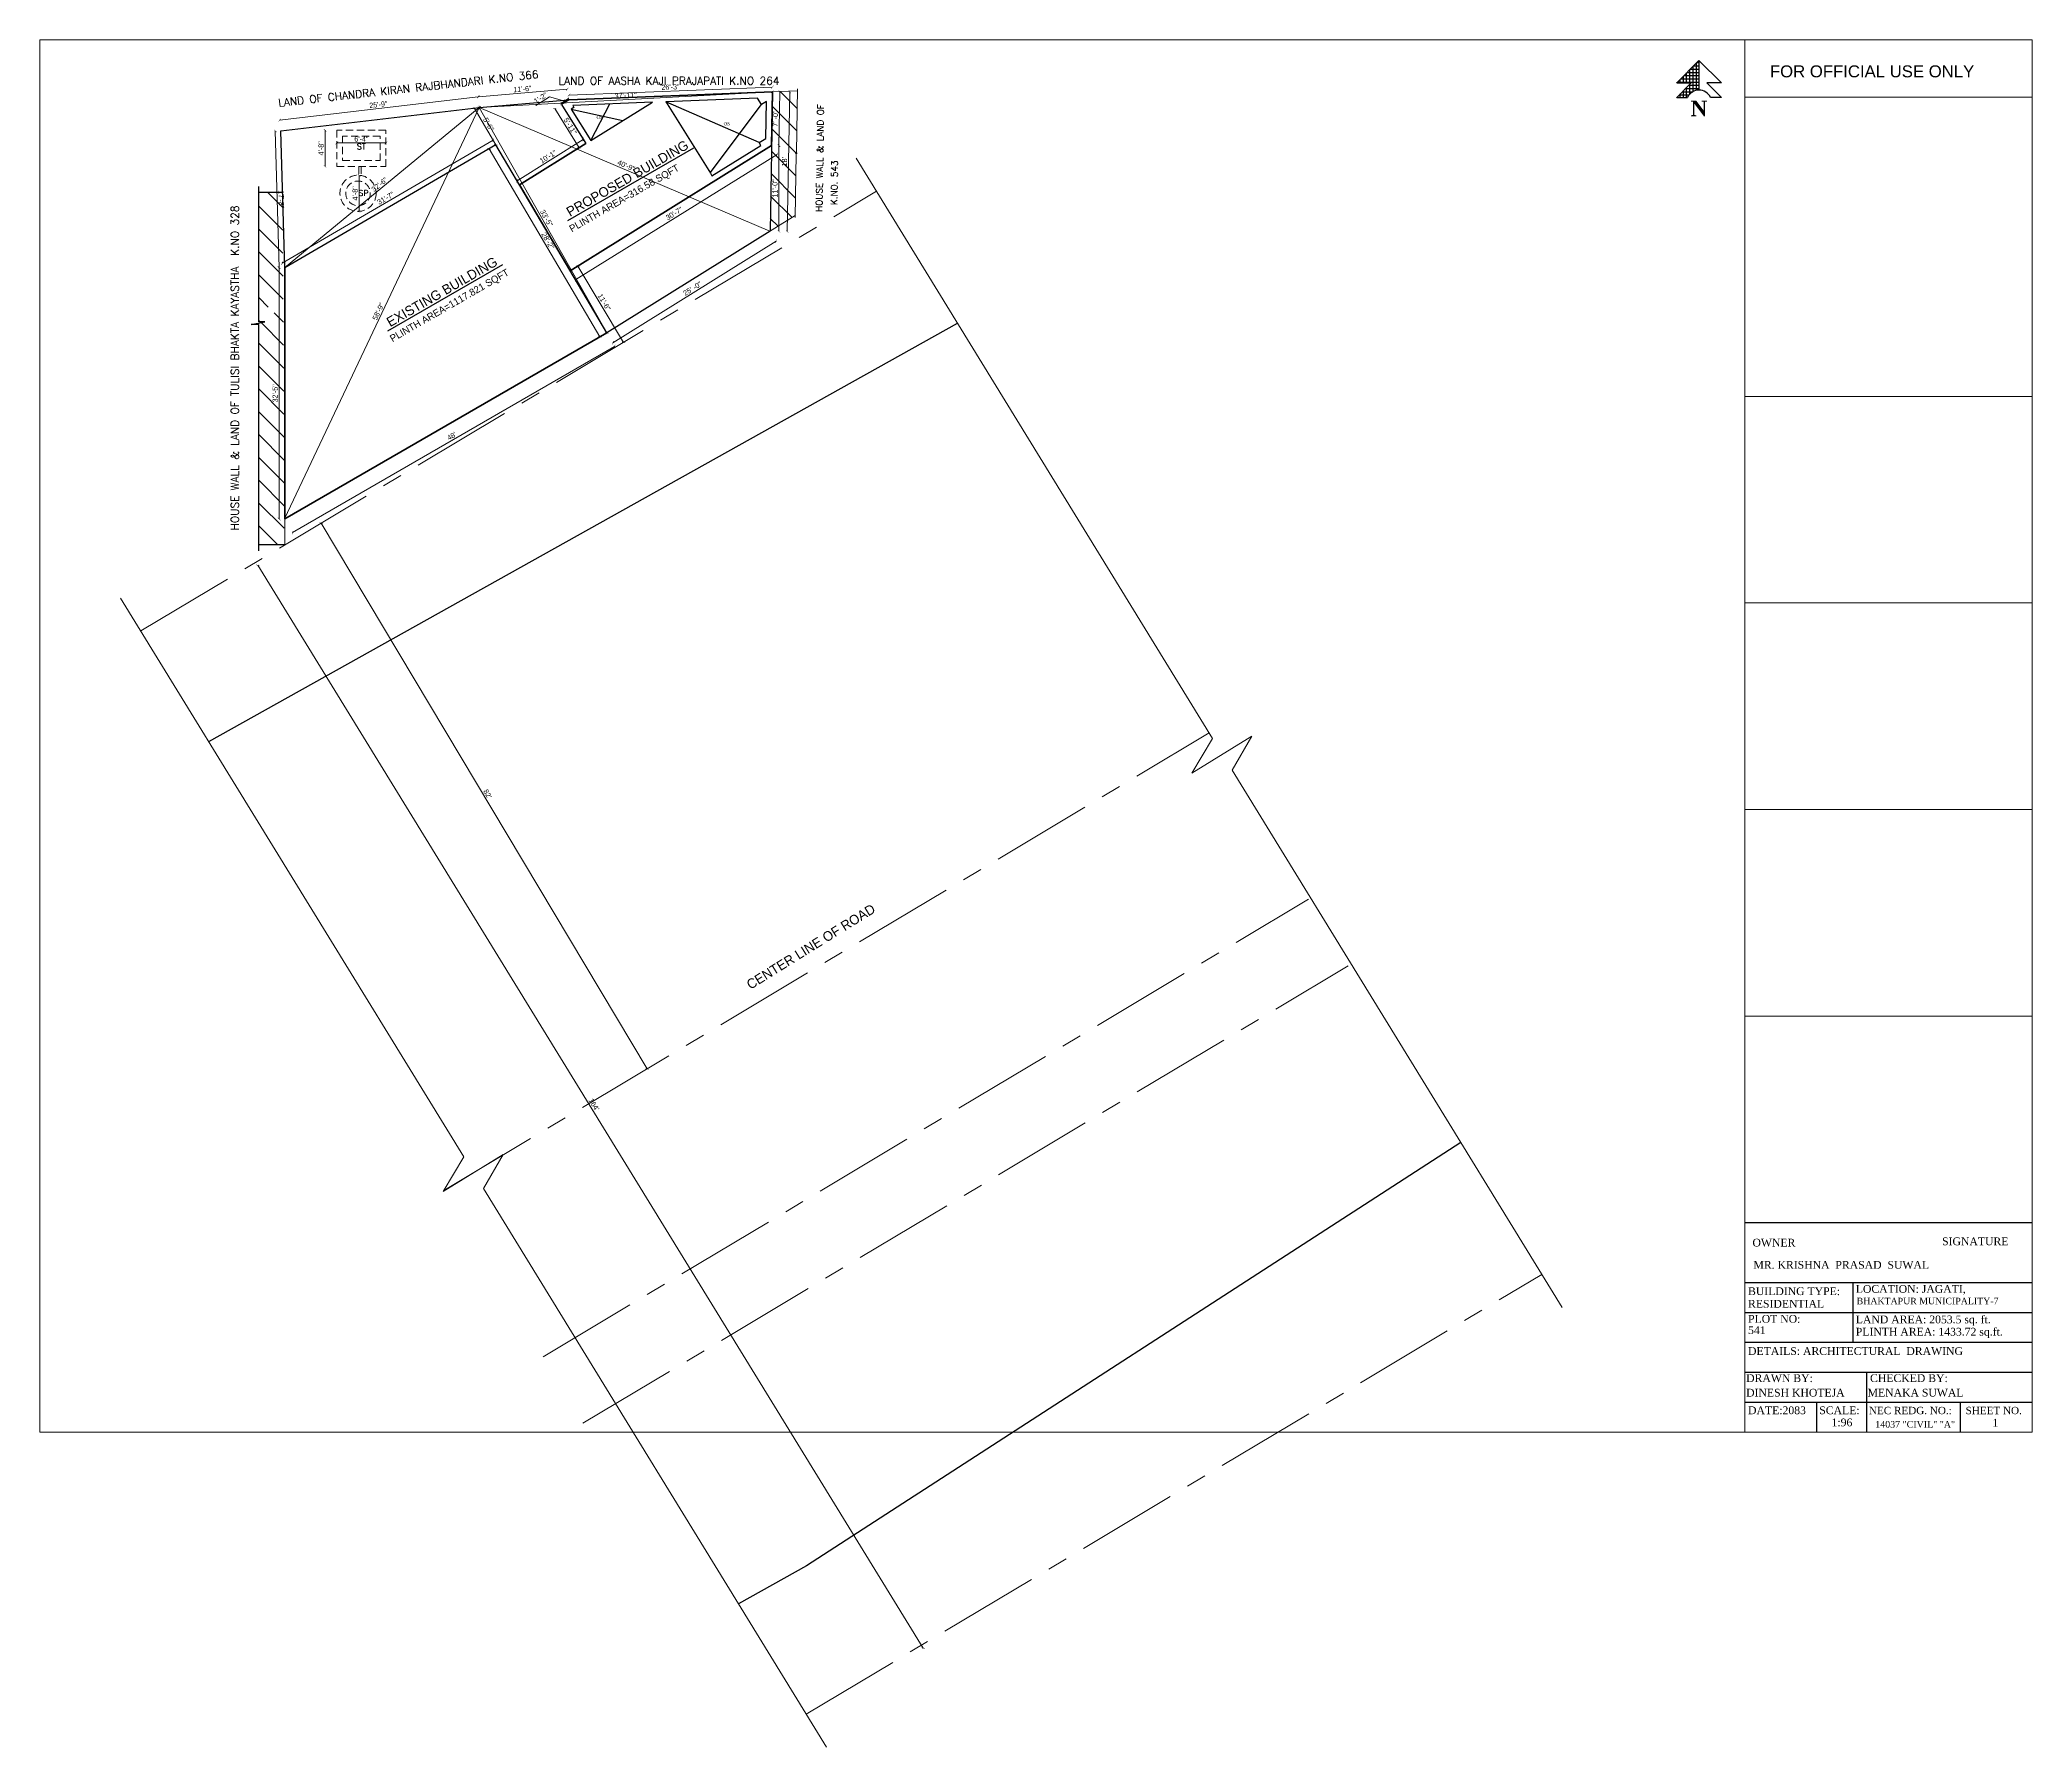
# Model space of a CAD drawing. Header units: inches. Extents: x 4069 to 291496, y -47643 to 12535.
# Drawn here: x 125642 to 128727, y -29544 to -26901 of the extents above; entities that cross this region are included whole.
import ezdxf

# ---------------------------------------------------------------- set-up
doc = ezdxf.new("R2010")
doc.units = ezdxf.units.IN
doc.header["$LTSCALE"] = 5
doc.header["$MEASUREMENT"] = 0
doc.linetypes.add('CENTER', pattern=[2, 1.25, -0.25, 0.25, -0.25])
doc.linetypes.add('HIDDEN', pattern=[0.375, 0.25, -0.125])
for name, color, linetype, lineweight in [('1', 7, 'Continuous', 25), ('A-WALL', 7, 'Continuous', 9), ('ele1', 21, 'Continuous', 20), ('HATCH', 253, 'Continuous', 0)]:
    doc.layers.add(name, color=color, linetype=linetype, lineweight=lineweight)
for name, color, linetype in [('DIM', 5, 'Continuous'), ('TEXT', 6, 'Continuous'), ('WALL', 7, 'Continuous')]:
    doc.layers.add(name, color=color, linetype=linetype)
doc.styles.add('ordinary', font='times.ttf')
doc.styles.add('ROMANS', font='romans.shx', dxfattribs={"width": 0.8})
doc.styles.get("Standard").update_dxf_attribs({"font": 'arial.ttf'})
doc.styles.add('tt', font='stylu.ttf', dxfattribs={"height": 8})
doc.dimstyles.new('Copy(2) of STANDARD', dxfattribs={"dimtxt": 2, "dimasz": 4, "dimexe": 0, "dimexo": 0, "dimgap": 2, "dimtad": 1, "dimdec": 0, "dimzin": 0, "dimdsep": 46, "dimlunit": 3, "dimtxsty": 'tt', "dimblk": 'ARCHTICK', "dimcen": 0.0505, "dimse1": 1, "dimse2": 1, "dimclrd": 5, "dimclre": 5, "dimclrt": 7, "dimadec": 1, "dimazin": 0, "dimtm": 1e-09, "dimtfac": 1, "dimtdec": 0, "dimtofl": 0, "dimtmove": 1, "dimatfit": 3, "dimfxl": 1, "dimtolj": 2, "dimtzin": 0, "dimlwd": 13, "dimarcsym": 0})

msp = doc.modelspace()

# ---------------------------------------------------------------- texts
at = {"layer": '1', "style": 'ordinary'}
for s, height, p in [('OWNER', 12, (128294.28347, -28768.81332)), ('SIGNATURE', 12, (128587.9246, -28766.81332)), ('MR. KRISHNA  PRASAD  SUWAL', 12, (128295.81621, -28803.21952)), ('BUILDING TYPE:  ', 12, (128287.45292, -28843.99553)), ('LOCATION: JAGATI,', 12, (128454.27823, -28840.50954)), ('RESIDENTIAL', 12, (128287.45292, -28863.49553)), ('PLOT NO: ', 12, (128287.45292, -28886.82731)), ('LAND AREA: 2053.5 sq. ft. ', 12, (128454.27823, -28887.69878)), ('BHAKTAPUR MUNICIPALITY-7', 10.08, (128455.70042, -28858.22865)), ('541', 12, (128287.45292, -28904.32731)), ('PLINTH AREA: 1433.72 sq.ft.', 12, (128454.27823, -28906.69878)), ('DETAILS: ARCHITECTURAL  DRAWING ', 12, (128287.45292, -28936.63107)), ('DRAWN BY:', 12, (128284.50445, -28978.59138)), ('CHECKED BY: ', 12, (128476.35111, -28978.59138)), ('DINESH KHOTEJA', 12, (128284.50445, -29001.09138)), ('MENAKA SUWAL', 12, (128472.59793, -29001.09138)), ('DATE:2083', 12, (128287.45292, -29028.39515)), ('SCALE:', 12, (128397.75744, -29028.39515)), ('NEC REDG. NO.:', 11.4, (128474.68826, -29028.39515)), ('SHEET NO.', 11.4, (128624.37898, -29028.39515)), ('14037 "CIVIL" "A"', 10.2, (128484.42096, -29049.16136)), ('1', 12, (128665.91406, -29047.66682))]:
    msp.add_text(s, height=height, dxfattribs=at).set_placement(p)
msp.add_attdef('1:96', (128416.74365, -29047.10112), 'SCALE', height=12, dxfattribs=at)
at = {"layer": 'Defpoints'}
msp.add_text('FOR OFFICIAL USE ONLY', height=18.5271092, dxfattribs=at).set_placement((128321.30274, -26958.8066))
at = {"layer": 'TEXT', "lineweight": 9, "style": 'ROMANS'}
for s, height, rotation, p in [('LAND OF CHANDRA KIRAN RAJBHANDARI K.NO 366', 12, 6.31430569, (126012.25109, -27004.27996)), ('HOUSE WALL & LAND OF          ', 10, 89.13055643, (126853.91854, -27167.16467)), ('          K.NO. 543', 10, 89.13055643, (126875.96963, -27231.13681)), ('HOUSE WALL & LAND OF TULISI BHAKTA KAYASTHA  K.NO 328', 12, 90, (125950.3619, -27660.42093))]:
    msp.add_text(s, height=height, rotation=rotation, dxfattribs=at).set_placement(p)
for s, height, p in [('LAND OF AASHA KAJI PRAJAPATI K.NO 264', 12, (126445.63213, -26970.17563)), ('ST', 9, (126133.3529, -27070.26531)), ('SP', 9, (126135.70595, -27142.32059))]:
    msp.add_text(s, height=height, dxfattribs=at).set_placement(p)
at = {"layer": 'TEXT', "style": 'ordinary'}
for p in [(126504.29382, -27023.08148), (126701.16422, -27033.08417)]:
    msp.add_text('OS', height=5, dxfattribs=at).set_placement(p)
at = {"layer": 'TEXT', "linetype": 'ByBlock', "style": 'tt'}
for s, p in [('%%U PROPOSED BUILDING ', (126458.45266, -27177.8152)), ('%%U EXISTING BUILDING ', (126180.00403, -27348.50761))]:
    msp.add_text(s, height=15, rotation=30, dxfattribs=at).set_placement(p)
at = {"layer": 'TEXT', "lineweight": 70, "style": 'tt'}
for s, height, rotation, p in [('PLINTH AREA=316.58 SQFT', 11, 30, (126466.18161, -27198.9838)), ('PLINTH AREA=1117.821 SQFT', 11, 30, (126188.43373, -27368.99591)), ('CENTER LINE OF ROAD ', 15, 31.8662084, (126742.77522, -28371.52039))]:
    msp.add_text(s, height=height, rotation=rotation, dxfattribs=at).set_placement(p)

# ---------------------------------------------------------------- blocks, each defined once
blk = doc.blocks.new('SDEGH')
at = {"layer": 'TEXT'}
h = blk.add_hatch(dxfattribs=at)
h.set_pattern_fill('NET', color=256, scale=40, style=0)
h.set_pattern_definition([(0, (43922.391, -13181.093), (0, 5), []), (90, (43922.391, -13181.093), (-5, 3e-16), [])])
h.paths.add_polyline_path([(52300.8, -9226.1), (52266.3, -9260.6), (52288.8, -9260.6), (52266.3, -9283.1), (52282.8, -9283.1, -0.284572), (52300.8, -9272)])
blk.add_line((52300.8, -9226.1), (52300.8, -9272), dxfattribs=at)
at = {"layer": 'WALL'}
for p, q in [((52266.3, -9260.6), (52300.8, -9226.1)), ((52335.4, -9260.6), (52300.8, -9226.1)), ((52266.3, -9260.6), (52288.8, -9260.6)), ((52266.3, -9283.1), (52288.8, -9260.6)), ((52266.3, -9283.1), (52282.8, -9283.1)), ((52335.4, -9260.6), (52312.9, -9260.6)), ((52335.4, -9283.1), (52312.9, -9260.6)), ((52335.4, -9283.1), (52318.8, -9283.1))]:
    blk.add_line(p, q, dxfattribs=at)
blk.add_arc((52300.8, -9292), 20.1, 26.4605, 153.5395, dxfattribs=at)
at = {"layer": 'Defpoints', "insert": (52287.7, -9288.2), "char_height": 24, "width": 23.16, "attachment_point": 1}
blk.add_mtext('{\\fTimes New Roman|b1|i0|c0|p18;N}', dxfattribs=at)
blk = doc.blocks.new('_ArchTick')
at = {"color": 0, "linetype": 'ByBlock', "const_width": 0.15}
blk.add_lwpolyline([(-0.5, -0.5), (0.5, 0.5)], dxfattribs=at)
blk = doc.blocks.new('*D5564')
at = {"layer": 'Defpoints', "color": 0, "ltscale": 5, "transparency": 16777216}
for p in [(126368.3, -27475.5, -58.2), (127377.9, -29164.8), (127010.2, -29390.8)]:
    blk.add_point(p, dxfattribs=at)
at = {"layer": 'DIM', "color": 5, "lineweight": 13, "ltscale": 5, "transparency": 16777216}
blk.add_line((125980, -27714.1), (127010.2, -29390.8), dxfattribs=at)
at = {"layer": 'DIM', "color": 5, "lineweight": 13, "ltscale": 5, "transparency": 16777216, "xscale": 4, "yscale": 4, "zscale": 4}
for p, rotation in [((125980, -27714.1), 121.5692533146987), ((127010.2, -29390.8), 301.5692533146988)]:
    blk.add_blockref('_ArchTick', p, dxfattribs=dict(at, rotation=rotation))
at = {"layer": 'DIM', "color": 7, "ltscale": 5, "transparency": 16777216, "insert": (126500.4, -28549.2), "char_height": 8, "attachment_point": 5, "rotation": 301.5693, "style": 'tt'}
blk.add_mtext("\\A2;164'", dxfattribs=at)
blk = doc.blocks.new('*D5581')
at = {"layer": 'Defpoints', "color": 0, "ltscale": 5, "transparency": 16777216}
for p in [(126136.2, -27110.4), (126134, -27166.3), (126136.7, -27166.3)]:
    blk.add_point(p, dxfattribs=at)
at = {"layer": 'DIM', "color": 5, "lineweight": 13, "ltscale": 5, "transparency": 16777216}
blk.add_line((126136.7, -27110.4), (126136.7, -27166.3), dxfattribs=at)
at = {"layer": 'DIM', "color": 5, "lineweight": 13, "ltscale": 5, "transparency": 16777216, "xscale": 4, "yscale": 4, "zscale": 4}
for p, rotation in [((126136.7, -27110.4), 90), ((126136.7, -27166.3), 270)]:
    blk.add_blockref('_ArchTick', p, dxfattribs=dict(at, rotation=rotation))
at = {"layer": 'DIM', "color": 7, "ltscale": 5, "transparency": 16777216, "insert": (126130.6, -27138.4), "char_height": 8, "attachment_point": 5, "rotation": 90, "style": 'tt'}
blk.add_mtext('\\A2;4\'-8"', dxfattribs=at)
blk = doc.blocks.new('*D5582')
at = {"layer": 'Defpoints', "color": 0, "ltscale": 5, "transparency": 16777216}
for p in [(126102.3, -27040.7), (126084, -27096.7), (126102.3, -27096.7)]:
    blk.add_point(p, dxfattribs=at)
at = {"layer": 'DIM', "color": 5, "lineweight": 13, "ltscale": 5, "transparency": 16777216}
blk.add_line((126084, -27040.7), (126084, -27096.7), dxfattribs=at)
at = {"layer": 'DIM', "color": 5, "lineweight": 13, "ltscale": 5, "transparency": 16777216, "xscale": 4, "yscale": 4, "zscale": 4}
for p, rotation in [((126084, -27040.7), 90), ((126084, -27096.7), 270)]:
    blk.add_blockref('_ArchTick', p, dxfattribs=dict(at, rotation=rotation))
at = {"layer": 'DIM', "color": 7, "ltscale": 5, "transparency": 16777216, "insert": (126077.9, -27068.7), "char_height": 8, "attachment_point": 5, "rotation": 90, "style": 'tt'}
blk.add_mtext('\\A2;4\'-8"', dxfattribs=at)
blk = doc.blocks.new('*D5583')
at = {"layer": 'Defpoints', "color": 0, "ltscale": 5, "transparency": 16777216}
for p in [(126102.3, -27069.7), (126178.3, -27060.4), (126178.3, -27069.7)]:
    blk.add_point(p, dxfattribs=at)
at = {"layer": 'DIM', "color": 5, "lineweight": 13, "ltscale": 5, "transparency": 16777216}
blk.add_line((126102.3, -27060.4), (126178.3, -27060.4), dxfattribs=at)
at = {"layer": 'DIM', "color": 5, "lineweight": 13, "ltscale": 5, "transparency": 16777216, "xscale": 4, "yscale": 4, "zscale": 4, "rotation": 180}
blk.add_blockref('_ArchTick', (126102.3, -27060.4), dxfattribs=at)
at = {"layer": 'DIM', "color": 5, "lineweight": 13, "ltscale": 5, "transparency": 16777216, "xscale": 4, "yscale": 4, "zscale": 4}
blk.add_blockref('_ArchTick', (126178.3, -27060.4), dxfattribs=at)
at = {"layer": 'DIM', "color": 7, "ltscale": 5, "transparency": 16777216, "insert": (126140.3, -27054.3), "char_height": 8, "attachment_point": 5, "style": 'tt'}
blk.add_mtext('\\A2;6\'-4"', dxfattribs=at)
blk = doc.blocks.new('*D5609')
at = {"layer": 'Defpoints', "color": 0, "ltscale": 5, "transparency": 16777216}
for p in [(126320.9, -26988.9), (126322.9, -27005.3), (126015.6, -27041.5)]:
    blk.add_point(p, dxfattribs=at)
at = {"layer": 'DIM', "color": 5, "lineweight": 13, "ltscale": 5, "transparency": 16777216}
blk.add_line((126013.6, -27025.2), (126320.9, -26988.9), dxfattribs=at)
at = {"layer": 'DIM', "color": 5, "lineweight": 13, "ltscale": 5, "transparency": 16777216, "xscale": 4, "yscale": 4, "zscale": 4}
for p, rotation in [((126320.9, -26988.9), 6.72693349602278), ((126013.6, -27025.2), 186.7269334960228)]:
    blk.add_blockref('_ArchTick', p, dxfattribs=dict(at, rotation=rotation))
at = {"layer": 'DIM', "color": 7, "ltscale": 5, "transparency": 16777216, "insert": (126166.6, -27000.9), "char_height": 8, "attachment_point": 5, "rotation": 6.7269, "style": 'tt'}
blk.add_mtext('\\A2;25\'-9"', dxfattribs=at)
blk = doc.blocks.new('*D5610')
at = {"layer": 'Defpoints', "color": 0, "ltscale": 5, "transparency": 16777216}
for p in [(126459, -26977.1), (126322.9, -27005.3), (126460.4, -26993.4)]:
    blk.add_point(p, dxfattribs=at)
at = {"layer": 'DIM', "color": 5, "lineweight": 13, "ltscale": 5, "transparency": 16777216}
blk.add_line((126321.5, -26988.9), (126459, -26977.1), dxfattribs=at)
at = {"layer": 'DIM', "color": 5, "lineweight": 13, "ltscale": 5, "transparency": 16777216, "xscale": 4, "yscale": 4, "zscale": 4}
for p, rotation in [((126321.5, -26988.9), 184.9123937466768), ((126459, -26977.1), 4.912393746676746)]:
    blk.add_blockref('_ArchTick', p, dxfattribs=dict(at, rotation=rotation))
at = {"layer": 'DIM', "color": 7, "ltscale": 5, "transparency": 16777216, "insert": (126389.7, -26976.9), "char_height": 8, "attachment_point": 5, "rotation": 4.9124, "style": 'tt'}
blk.add_mtext('\\A2;11\'-6"', dxfattribs=at)
blk = doc.blocks.new('*D5611')
at = {"layer": 'Defpoints', "color": 0, "ltscale": 5, "transparency": 16777216}
for p in [(126461.8, -26986.3), (126462.1, -26993.4), (126776.8, -26981)]:
    blk.add_point(p, dxfattribs=at)
at = {"layer": 'DIM', "color": 5, "lineweight": 13, "ltscale": 5, "transparency": 16777216}
blk.add_line((126776.5, -26973.9), (126461.8, -26986.3), dxfattribs=at)
at = {"layer": 'DIM', "color": 5, "lineweight": 13, "ltscale": 5, "transparency": 16777216, "xscale": 4, "yscale": 4, "zscale": 4}
for p, rotation in [((126461.8, -26986.3), 182.2484352912171), ((126776.5, -26973.9), 2.248435291217171)]:
    blk.add_blockref('_ArchTick', p, dxfattribs=dict(at, rotation=rotation))
at = {"layer": 'DIM', "color": 7, "ltscale": 5, "transparency": 16777216, "insert": (126618.9, -26973.9), "char_height": 8, "attachment_point": 5, "rotation": 2.2484, "style": 'tt'}
blk.add_mtext('\\A2;26\'-3"', dxfattribs=at)
blk = doc.blocks.new('*D5612')
at = {"layer": 'Defpoints', "color": 0, "ltscale": 5, "transparency": 16777216}
for p in [(126776.8, -26981), (126773, -27197.2), (126799.8, -27197.7)]:
    blk.add_point(p, dxfattribs=at)
at = {"layer": 'DIM', "color": 5, "lineweight": 13, "ltscale": 5, "transparency": 16777216}
blk.add_line((126803.6, -26981.5), (126799.8, -27197.7), dxfattribs=at)
at = {"layer": 'DIM', "color": 5, "lineweight": 13, "ltscale": 5, "transparency": 16777216, "xscale": 4, "yscale": 4, "zscale": 4}
for p, rotation in [((126803.6, -26981.5), 88.99643436655317), ((126799.8, -27197.7), 268.9964343665532)]:
    blk.add_blockref('_ArchTick', p, dxfattribs=dict(at, rotation=rotation))
at = {"layer": 'DIM', "color": 7, "ltscale": 5, "transparency": 16777216, "insert": (126795.5, -27089.5), "char_height": 8, "attachment_point": 5, "rotation": 88.9964, "style": 'tt'}
blk.add_mtext("\\A2;18'", dxfattribs=at)
blk = doc.blocks.new('*D5613')
at = {"layer": 'Defpoints', "color": 0, "ltscale": 5, "transparency": 16777216}
for p in [(126773, -27197.2), (126782.5, -27212.5), (126520.2, -27354.3)]:
    blk.add_point(p, dxfattribs=at)
at = {"layer": 'DIM', "color": 5, "lineweight": 13, "ltscale": 5, "transparency": 16777216}
blk.add_line((126529.8, -27369.7), (126782.5, -27212.5), dxfattribs=at)
at = {"layer": 'DIM', "color": 5, "lineweight": 13, "ltscale": 5, "transparency": 16777216, "xscale": 4, "yscale": 4, "zscale": 4}
for p, rotation in [((126782.5, -27212.5), 31.86620840505018), ((126529.8, -27369.7), 211.8662084050502)]:
    blk.add_blockref('_ArchTick', p, dxfattribs=dict(at, rotation=rotation))
at = {"layer": 'DIM', "color": 7, "ltscale": 5, "transparency": 16777216, "insert": (126652.9, -27285.8), "char_height": 8, "attachment_point": 5, "rotation": 31.8662, "style": 'tt'}
blk.add_mtext('\\A2;25\' -0"', dxfattribs=at)
blk = doc.blocks.new('*D5614')
at = {"layer": 'Defpoints', "color": 0, "ltscale": 5, "transparency": 16777216}
for p in [(126520.2, -27354.3), (126021.5, -27642.5), (126033.7, -27663.7)]:
    blk.add_point(p, dxfattribs=at)
at = {"layer": 'DIM', "color": 5, "lineweight": 13, "ltscale": 5, "transparency": 16777216}
blk.add_line((126532.4, -27375.5), (126033.7, -27663.7), dxfattribs=at)
at = {"layer": 'DIM', "color": 5, "lineweight": 13, "ltscale": 5, "transparency": 16777216, "xscale": 4, "yscale": 4, "zscale": 4}
for p, rotation in [((126532.4, -27375.5), 30.02282740676114), ((126033.7, -27663.7), 210.0228274067611)]:
    blk.add_blockref('_ArchTick', p, dxfattribs=dict(at, rotation=rotation))
at = {"layer": 'DIM', "color": 7, "ltscale": 5, "transparency": 16777216, "insert": (126280, -27514.2), "char_height": 8, "attachment_point": 5, "rotation": 30.0228, "style": 'tt'}
blk.add_mtext("\\A2;48'", dxfattribs=at)
blk = doc.blocks.new('*D5615')
at = {"layer": 'Defpoints', "color": 0, "ltscale": 5, "transparency": 16777216}
for p in [(126013, -27253.5), (126021.5, -27253.5), (126021.5, -27642.5)]:
    blk.add_point(p, dxfattribs=at)
at = {"layer": 'DIM', "color": 5, "lineweight": 13, "ltscale": 5, "transparency": 16777216}
blk.add_line((126013, -27642.5), (126013, -27253.5), dxfattribs=at)
at = {"layer": 'DIM', "color": 5, "lineweight": 13, "ltscale": 5, "transparency": 16777216, "xscale": 4, "yscale": 4, "zscale": 4}
for p, rotation in [((126013, -27253.5), 90), ((126013, -27642.5), 270)]:
    blk.add_blockref('_ArchTick', p, dxfattribs=dict(at, rotation=rotation))
at = {"layer": 'DIM', "color": 7, "ltscale": 5, "transparency": 16777216, "insert": (126006.8, -27448), "char_height": 8, "attachment_point": 5, "rotation": 90, "style": 'tt'}
blk.add_mtext('\\A2;32\'-5"', dxfattribs=at)
blk = doc.blocks.new('*D5616')
at = {"layer": 'Defpoints', "color": 0, "ltscale": 5, "transparency": 16777216}
for p in [(126007, -27041.8), (126015.6, -27041.5), (126021.5, -27253.5)]:
    blk.add_point(p, dxfattribs=at)
at = {"layer": 'DIM', "color": 5, "lineweight": 13, "ltscale": 5, "transparency": 16777216}
blk.add_line((126013, -27253.8), (126007, -27041.8), dxfattribs=at)
at = {"layer": 'DIM', "color": 5, "lineweight": 13, "ltscale": 5, "transparency": 16777216, "xscale": 4, "yscale": 4, "zscale": 4}
for p, rotation in [((126007, -27041.8), 91.60980702278208), ((126013, -27253.8), 271.609807022782)]:
    blk.add_blockref('_ArchTick', p, dxfattribs=dict(at, rotation=rotation))
at = {"layer": 'DIM', "color": 7, "ltscale": 5, "transparency": 16777216, "insert": (126016.3, -27147.6), "char_height": 8, "attachment_point": 5, "rotation": 271.6098, "style": 'tt'}
blk.add_mtext('\\A2;17\'-8"', dxfattribs=at)
blk = doc.blocks.new('*D5617')
at = {"layer": 'Defpoints', "color": 0, "ltscale": 5, "transparency": 16777216}
for p in [(126348.6, -27063.1), (126017.5, -27246.6), (126021.5, -27253.5)]:
    blk.add_point(p, dxfattribs=at)
at = {"layer": 'DIM', "color": 5, "lineweight": 13, "ltscale": 5, "transparency": 16777216}
blk.add_line((126344.6, -27056.2), (126017.5, -27246.6), dxfattribs=at)
at = {"layer": 'DIM', "color": 5, "lineweight": 13, "ltscale": 5, "transparency": 16777216, "xscale": 4, "yscale": 4, "zscale": 4}
for p, rotation in [((126344.6, -27056.2), 30.20167562409772), ((126017.5, -27246.6), 210.2016756240977)]:
    blk.add_blockref('_ArchTick', p, dxfattribs=dict(at, rotation=rotation))
at = {"layer": 'DIM', "color": 7, "ltscale": 5, "transparency": 16777216, "insert": (126177.9, -27145.9), "char_height": 8, "attachment_point": 5, "rotation": 30.2017, "style": 'tt'}
blk.add_mtext('\\A2;31\'-7"', dxfattribs=at)
blk = doc.blocks.new('*D5618')
at = {"layer": 'Defpoints', "color": 0, "ltscale": 5, "transparency": 16777216}
for p in [(126338.1, -27069.4), (126348.6, -27063.1), (126520.2, -27354.3)]:
    blk.add_point(p, dxfattribs=at)
at = {"layer": 'DIM', "color": 5, "lineweight": 13, "ltscale": 5, "transparency": 16777216}
blk.add_line((126509.6, -27360.6), (126338.1, -27069.4), dxfattribs=at)
at = {"layer": 'DIM', "color": 5, "lineweight": 13, "ltscale": 5, "transparency": 16777216, "xscale": 4, "yscale": 4, "zscale": 4}
for p, rotation in [((126338.1, -27069.4), 120.5085900980565), ((126509.6, -27360.6), 300.5085900980565)]:
    blk.add_blockref('_ArchTick', p, dxfattribs=dict(at, rotation=rotation))
at = {"layer": 'DIM', "color": 7, "ltscale": 5, "transparency": 16777216, "insert": (126429.1, -27211.9), "char_height": 8, "attachment_point": 5, "rotation": 300.5086, "style": 'tt'}
blk.add_mtext('\\A2;28\'-2"', dxfattribs=at)
blk = doc.blocks.new('*D5619')
at = {"layer": 'Defpoints', "color": 0, "ltscale": 5, "transparency": 16777216}
for p in [(126487.9, -27061.4), (126381.3, -27118.9), (126385.2, -27125.2)]:
    blk.add_point(p, dxfattribs=at)
at = {"layer": 'DIM', "color": 5, "lineweight": 13, "ltscale": 5, "transparency": 16777216}
blk.add_line((126483.9, -27055), (126381.3, -27118.9), dxfattribs=at)
at = {"layer": 'DIM', "color": 5, "lineweight": 13, "ltscale": 5, "transparency": 16777216, "xscale": 4, "yscale": 4, "zscale": 4}
for p, rotation in [((126483.9, -27055), 31.86620840505254), ((126381.3, -27118.9), 211.8662084050525)]:
    blk.add_blockref('_ArchTick', p, dxfattribs=dict(at, rotation=rotation))
at = {"layer": 'DIM', "color": 7, "ltscale": 5, "transparency": 16777216, "insert": (126429.4, -27081.7), "char_height": 8, "attachment_point": 5, "rotation": 31.8662, "style": 'tt'}
blk.add_mtext('\\A2;10\'-1"', dxfattribs=at)
blk = doc.blocks.new('*D5620')
at = {"layer": 'Defpoints', "color": 0, "ltscale": 5, "transparency": 16777216}
for p in [(126450.2, -27000.8), (126477.3, -27068), (126487.9, -27061.4)]:
    blk.add_point(p, dxfattribs=at)
at = {"layer": 'DIM', "color": 5, "lineweight": 13, "ltscale": 5, "transparency": 16777216}
blk.add_line((126439.6, -27007.3), (126477.3, -27068), dxfattribs=at)
at = {"layer": 'DIM', "color": 5, "lineweight": 13, "ltscale": 5, "transparency": 16777216, "xscale": 4, "yscale": 4, "zscale": 4}
for p, rotation in [((126439.6, -27007.3), 121.8662084050576), ((126477.3, -27068), 301.8662084050576)]:
    blk.add_blockref('_ArchTick', p, dxfattribs=dict(at, rotation=rotation))
at = {"layer": 'DIM', "color": 7, "ltscale": 5, "transparency": 16777216, "insert": (126463.7, -27034.4), "char_height": 8, "attachment_point": 5, "rotation": 301.8662, "style": 'tt'}
blk.add_mtext('\\A2;5\'-11"', dxfattribs=at)
blk = doc.blocks.new('*D5621')
at = {"layer": 'Defpoints', "color": 0, "ltscale": 5, "transparency": 16777216}
for p in [(126462.1, -26993.4), (126449.2, -26999.2), (126450.2, -27000.8)]:
    blk.add_point(p, dxfattribs=at)
at = {"layer": 'DIM', "color": 5, "lineweight": 13, "ltscale": 5, "transparency": 16777216}
for p, q in [((126431.7, -26989.2), (126410.4, -27002.4)), ((126455.2, -26995.5), (126431.7, -26989.2)), ((126461.1, -26991.8), (126449.2, -26999.2))]:
    blk.add_line(p, q, dxfattribs=at)
at = {"layer": 'DIM', "color": 5, "lineweight": 13, "ltscale": 5, "transparency": 16777216, "xscale": 4, "yscale": 4, "zscale": 4}
for p, rotation in [((126461.1, -26991.8), 31.86620840504103), ((126449.2, -26999.2), 211.866208405041)]:
    blk.add_blockref('_ArchTick', p, dxfattribs=dict(at, rotation=rotation))
at = {"layer": 'DIM', "color": 7, "ltscale": 5, "transparency": 16777216, "insert": (126417.8, -26990.6), "char_height": 8, "attachment_point": 5, "rotation": 31.8662, "style": 'tt'}
blk.add_mtext('\\A2;1\'-2"', dxfattribs=at)
blk = doc.blocks.new('*D5622')
at = {"layer": 'Defpoints', "color": 0, "ltscale": 5, "transparency": 16777216}
for p in [(126776.8, -26981), (126788.3, -26981.2), (126775.4, -27064.4)]:
    blk.add_point(p, dxfattribs=at)
at = {"layer": 'DIM', "color": 5, "lineweight": 13, "ltscale": 5, "transparency": 16777216}
blk.add_line((126786.9, -27064.6), (126788.3, -26981.2), dxfattribs=at)
at = {"layer": 'DIM', "color": 5, "lineweight": 13, "ltscale": 5, "transparency": 16777216, "xscale": 4, "yscale": 4, "zscale": 4}
for p, rotation in [((126788.3, -26981.2), 88.996434366562), ((126786.9, -27064.6), 268.996434366562)]:
    blk.add_blockref('_ArchTick', p, dxfattribs=dict(at, rotation=rotation))
at = {"layer": 'DIM', "color": 7, "ltscale": 5, "transparency": 16777216, "insert": (126781.3, -27022.8), "char_height": 8, "attachment_point": 5, "rotation": 88.9964, "style": 'tt'}
blk.add_mtext('\\A2;7\' -0"', dxfattribs=at)
blk = doc.blocks.new('*D5623')
at = {"layer": 'Defpoints', "color": 0, "ltscale": 5, "transparency": 16777216}
for p in [(126775.4, -27064.4), (126783.9, -27078.1), (126463.6, -27258.2)]:
    blk.add_point(p, dxfattribs=at)
at = {"layer": 'DIM', "color": 5, "lineweight": 13, "ltscale": 5, "transparency": 16777216}
blk.add_line((126472.1, -27271.9), (126783.9, -27078.1), dxfattribs=at)
at = {"layer": 'DIM', "color": 5, "lineweight": 13, "ltscale": 5, "transparency": 16777216, "xscale": 4, "yscale": 4, "zscale": 4}
for p, rotation in [((126783.9, -27078.1), 31.86620840505249), ((126472.1, -27271.9), 211.8662084050525)]:
    blk.add_blockref('_ArchTick', p, dxfattribs=dict(at, rotation=rotation))
at = {"layer": 'DIM', "color": 7, "ltscale": 5, "transparency": 16777216, "insert": (126624.6, -27169.6), "char_height": 8, "attachment_point": 5, "rotation": 31.8662, "style": 'tt'}
blk.add_mtext('\\A2;30\'-7"', dxfattribs=at)
blk = doc.blocks.new('*D5624')
at = {"layer": 'Defpoints', "color": 0, "ltscale": 5, "transparency": 16777216}
for p in [(126322.9, -27005.3), (126021.5, -27253.5), (126021.5, -27253.5)]:
    blk.add_point(p, dxfattribs=at)
at = {"layer": 'DIM', "color": 5, "lineweight": 13, "ltscale": 5, "transparency": 16777216}
blk.add_line((126322.9, -27005.3), (126021.5, -27253.5), dxfattribs=at)
at = {"layer": 'DIM', "color": 5, "lineweight": 13, "ltscale": 5, "transparency": 16777216, "xscale": 4, "yscale": 4, "zscale": 4}
for p, rotation in [((126322.9, -27005.3), 39.48369156053075), ((126021.5, -27253.5), 219.4836915605308)]:
    blk.add_blockref('_ArchTick', p, dxfattribs=dict(at, rotation=rotation))
at = {"layer": 'DIM', "color": 7, "ltscale": 5, "transparency": 16777216, "insert": (126168.3, -27124.7), "char_height": 8, "attachment_point": 5, "rotation": 39.4837, "style": 'tt'}
blk.add_mtext('\\A2;32\'-6"', dxfattribs=at)
blk = doc.blocks.new('*D5625')
at = {"layer": 'Defpoints', "color": 0, "ltscale": 5, "transparency": 16777216}
for p in [(126322.9, -27005.3), (126021.5, -27642.5), (126021.5, -27642.5)]:
    blk.add_point(p, dxfattribs=at)
at = {"layer": 'DIM', "color": 5, "lineweight": 13, "ltscale": 5, "transparency": 16777216}
blk.add_line((126322.9, -27005.3), (126021.5, -27642.5), dxfattribs=at)
at = {"layer": 'DIM', "color": 5, "lineweight": 13, "ltscale": 5, "transparency": 16777216, "xscale": 4, "yscale": 4, "zscale": 4}
for p, rotation in [((126322.9, -27005.3), 64.6915308868471), ((126021.5, -27642.5), 244.6915308868471)]:
    blk.add_blockref('_ArchTick', p, dxfattribs=dict(at, rotation=rotation))
at = {"layer": 'DIM', "color": 7, "ltscale": 5, "transparency": 16777216, "insert": (126166.6, -27321.3), "char_height": 8, "attachment_point": 5, "rotation": 64.6915, "style": 'tt'}
blk.add_mtext('\\A2;58\'-9"', dxfattribs=at)
blk = doc.blocks.new('*D5626')
at = {"layer": 'Defpoints', "color": 0, "ltscale": 5, "transparency": 16777216}
for p in [(126322.9, -27005.3), (126520.2, -27354.3), (126520.2, -27354.3)]:
    blk.add_point(p, dxfattribs=at)
at = {"layer": 'DIM', "color": 5, "lineweight": 13, "ltscale": 5, "transparency": 16777216}
blk.add_line((126322.9, -27005.3), (126520.2, -27354.3), dxfattribs=at)
at = {"layer": 'DIM', "color": 5, "lineweight": 13, "ltscale": 5, "transparency": 16777216, "xscale": 4, "yscale": 4, "zscale": 4}
for p, rotation in [((126322.9, -27005.3), 119.4835714814047), ((126520.2, -27354.3), 299.4835714814047)]:
    blk.add_blockref('_ArchTick', p, dxfattribs=dict(at, rotation=rotation))
at = {"layer": 'DIM', "color": 7, "ltscale": 5, "transparency": 16777216, "insert": (126426.9, -27176.8), "char_height": 8, "attachment_point": 5, "rotation": 299.4836, "style": 'tt'}
blk.add_mtext('\\A2;33\'-5"', dxfattribs=at)
blk = doc.blocks.new('*D5627')
at = {"layer": 'Defpoints', "color": 0, "ltscale": 5, "transparency": 16777216}
for p in [(126322.9, -27005.3), (126773, -27197.2), (126773, -27197.2)]:
    blk.add_point(p, dxfattribs=at)
at = {"layer": 'DIM', "color": 5, "lineweight": 13, "ltscale": 5, "transparency": 16777216}
blk.add_line((126322.9, -27005.3), (126773, -27197.2), dxfattribs=at)
at = {"layer": 'DIM', "color": 5, "lineweight": 13, "ltscale": 5, "transparency": 16777216, "xscale": 4, "yscale": 4, "zscale": 4}
for p, rotation in [((126322.9, -27005.3), 156.9088543692063), ((126773, -27197.2), 336.9088543692063)]:
    blk.add_blockref('_ArchTick', p, dxfattribs=dict(at, rotation=rotation))
at = {"layer": 'DIM', "color": 7, "ltscale": 5, "transparency": 16777216, "insert": (126550.4, -27095.5), "char_height": 8, "attachment_point": 5, "rotation": 336.9089, "style": 'tt'}
blk.add_mtext('\\A2;40\'-9"', dxfattribs=at)
blk = doc.blocks.new('*D5628')
at = {"layer": 'Defpoints', "color": 0, "ltscale": 5, "transparency": 16777216}
for p in [(126776.8, -26981), (126776.8, -26981), (126322.9, -27005.3)]:
    blk.add_point(p, dxfattribs=at)
at = {"layer": 'DIM', "color": 5, "lineweight": 13, "ltscale": 5, "transparency": 16777216}
blk.add_line((126322.9, -27005.3), (126776.8, -26981), dxfattribs=at)
at = {"layer": 'DIM', "color": 5, "lineweight": 13, "ltscale": 5, "transparency": 16777216, "xscale": 4, "yscale": 4, "zscale": 4}
for p, rotation in [((126776.8, -26981), 3.057079537628931), ((126322.9, -27005.3), 183.0570795376289)]:
    blk.add_blockref('_ArchTick', p, dxfattribs=dict(at, rotation=rotation))
at = {"layer": 'DIM', "color": 7, "ltscale": 5, "transparency": 16777216, "insert": (126549.5, -26986.9), "char_height": 8, "attachment_point": 5, "rotation": 3.0571, "style": 'tt'}
blk.add_mtext('\\A2;37\'-11"', dxfattribs=at)
blk = doc.blocks.new('*D5629')
at = {"layer": 'Defpoints', "color": 0, "ltscale": 5, "transparency": 16777216}
for p in [(126355.6, -27483.1), (126078, -27649), (126860.4, -28327.8)]:
    blk.add_point(p, dxfattribs=at)
at = {"layer": 'DIM', "color": 5, "lineweight": 13, "ltscale": 5, "transparency": 16777216}
blk.add_line((126582.8, -28493.7), (126078, -27649), dxfattribs=at)
at = {"layer": 'DIM', "color": 5, "lineweight": 13, "ltscale": 5, "transparency": 16777216, "xscale": 4, "yscale": 4, "zscale": 4}
for p, rotation in [((126078, -27649), 120.8634483611797), ((126582.8, -28493.7), 300.8634483611797)]:
    blk.add_blockref('_ArchTick', p, dxfattribs=dict(at, rotation=rotation))
at = {"layer": 'DIM', "color": 7, "ltscale": 5, "transparency": 16777216, "insert": (126335.7, -28068.2), "char_height": 8, "attachment_point": 5, "rotation": 300.8634, "style": 'tt'}
blk.add_mtext("\\A2;82'", dxfattribs=at)
blk = doc.blocks.new('*D5630')
at = {"layer": 'Defpoints', "color": 0, "ltscale": 5, "transparency": 16777216}
for p in [(126463.6, -27258.2), (126534.2, -27376.4), (126546.3, -27369.1)]:
    blk.add_point(p, dxfattribs=at)
at = {"layer": 'DIM', "color": 5, "lineweight": 13, "ltscale": 5, "transparency": 16777216}
blk.add_line((126475.7, -27250.9), (126546.3, -27369.1), dxfattribs=at)
at = {"layer": 'DIM', "color": 5, "lineweight": 13, "ltscale": 5, "transparency": 16777216, "xscale": 4, "yscale": 4, "zscale": 4}
for p, rotation in [((126475.7, -27250.9), 120.8634483611764), ((126546.3, -27369.1), 300.8634483611764)]:
    blk.add_blockref('_ArchTick', p, dxfattribs=dict(at, rotation=rotation))
at = {"layer": 'DIM', "color": 7, "ltscale": 5, "transparency": 16777216, "insert": (126516.3, -27306.9), "char_height": 8, "attachment_point": 5, "rotation": 300.8634, "style": 'tt'}
blk.add_mtext('\\A2;11\'-6"', dxfattribs=at)
blk = doc.blocks.new('*D5631')
at = {"layer": 'Defpoints', "color": 0, "ltscale": 5, "transparency": 16777216}
for p in [(126315.1, -27006.2), (126315.1, -27006.2), (126348.6, -27063.1)]:
    blk.add_point(p, dxfattribs=at)
at = {"layer": 'DIM', "color": 5, "lineweight": 13, "ltscale": 5, "transparency": 16777216}
blk.add_line((126348.6, -27063.1), (126315.1, -27006.2), dxfattribs=at)
at = {"layer": 'DIM', "color": 5, "lineweight": 13, "ltscale": 5, "transparency": 16777216, "xscale": 4, "yscale": 4, "zscale": 4}
for p, rotation in [((126315.1, -27006.2), 120.5085900980499), ((126348.6, -27063.1), 300.5085900980499)]:
    blk.add_blockref('_ArchTick', p, dxfattribs=dict(at, rotation=rotation))
at = {"layer": 'DIM', "color": 7, "ltscale": 5, "transparency": 16777216, "insert": (126337.2, -27031.5), "char_height": 8, "attachment_point": 5, "rotation": 300.5086, "style": 'tt'}
blk.add_mtext('\\A2;5\'-6"', dxfattribs=at)
blk = doc.blocks.new('*D5632')
at = {"layer": 'Defpoints', "color": 0, "ltscale": 5, "transparency": 16777216}
for p in [(126775.4, -27064.4), (126786.9, -27064.4), (126773, -27197.2)]:
    blk.add_point(p, dxfattribs=at)
at = {"layer": 'DIM', "color": 5, "lineweight": 13, "ltscale": 5, "transparency": 16777216}
blk.add_line((126786.9, -27197.2), (126786.9, -27064.4), dxfattribs=at)
at = {"layer": 'DIM', "color": 5, "lineweight": 13, "ltscale": 5, "transparency": 16777216, "xscale": 4, "yscale": 4, "zscale": 4}
for p, rotation in [((126786.9, -27064.4), 90), ((126786.9, -27197.2), 270)]:
    blk.add_blockref('_ArchTick', p, dxfattribs=dict(at, rotation=rotation))
at = {"layer": 'DIM', "color": 7, "ltscale": 5, "transparency": 16777216, "insert": (126780.7, -27130.8), "char_height": 8, "attachment_point": 5, "rotation": 90, "style": 'tt'}
blk.add_mtext('\\A2;11\'-0"', dxfattribs=at)

# ---------------------------------------------------------------- dimensions: what is measured, and where the dimension line sits
at = {"layer": 'DIM', "ltscale": 5}
for p1, p2, distance, picture, middle in [((126015.553, -27041.51389), (126322.86379, -27005.26671), 16.45547, '*D5609', (126166.55778, -27000.91784)), ((126322.86379, -27005.26671), (126460.39388, -26993.44625), 16.41952, '*D5610', (126389.69621, -26976.87052)), ((126322.86379, -27005.26671), (126776.81095, -26981.02284), 0, '*D5628', (126549.50208, -26986.86675)), ((126776.81095, -26981.02284), (126462.08789, -26993.37974), -7.12641, '*D5611', (126618.92858, -26973.93577)), ((126776.81095, -26981.02284), (126773.0242, -27197.19418), 26.77045, '*D5612', (126795.54724, -27089.46989)), ((126322.86379, -27005.26671), (126021.51169, -27642.53818), 0, '*D5625', (126166.60744, -27321.26364)), ((126322.86379, -27005.26671), (126021.51169, -27253.53818), 0, '*D5624', (126168.27763, -27124.65635)), ((126348.63592, -27063.13452), (126315.07856, -27006.18497), 0, '*D5631', (126337.17541, -27031.52603)), ((126322.86379, -27005.26671), (126520.22754, -27354.33946), 0, '*D5626', (126426.91904, -27176.76501)), ((126322.86379, -27005.26671), (126773.0242, -27197.19418), 0, '*D5627', (126550.37871, -27095.5199)), ((126450.19792, -27000.77086), (126487.8839, -27061.39558), -12.44146, '*D5620', (126463.71702, -27034.3927)), ((126021.51169, -27253.53818), (126015.553, -27041.51389), 8.52073, '*D5616', (126016.29947, -27147.58879)), ((126348.63592, -27063.13452), (126021.51169, -27253.53818), -8.04567, '*D5617', (126177.86384, -27145.94922)), ((126487.8839, -27061.39558), (126385.21723, -27125.21598), -7.47857, '*D5619', (126429.35897, -27081.7368)), ((126520.22754, -27354.33946), (126348.63592, -27063.13452), 12.27916, '*D5618', (126429.14048, -27211.85485)), ((126463.56335, -27258.17572), (126775.3511, -27064.35996), -16.12569, '*D5623', (126624.63599, -27169.59883)), ((126463.56335, -27258.17572), (126534.20802, -27376.38544), 14.10479, '*D5630', (126516.27167, -27306.89034)), ((126520.22754, -27354.33946), (126021.51169, -27642.53818), 24.41681, '*D5614', (126279.99501, -27514.22992))]:
    dim = msp.add_aligned_dim(p1=p1, p2=p2, distance=distance, dimstyle='Copy(2) of STANDARD', override={"dimtxt": 9}, dxfattribs=at)
    dim.commit()
    dim.dimension.update_dxf_attribs({"geometry": picture, "text_midpoint": middle})
dim = msp.add_linear_dim(base=(126449.21062, -26999.18261), p1=(126462.08789, -26993.37974), p2=(126450.19792, -27000.77086), angle=211.86620841, dimstyle='Copy(2) of STANDARD', override={"dimtxt": 9}, dxfattribs=at)
dim.commit()
dim.dimension.update_dxf_attribs({"geometry": '*D5621', "text_midpoint": (126430.00758, -26990.226), "dimtype": 161})
for p1, p2, distance, text, picture, middle in [((126775.3511, -27064.35996), (126776.81095, -26981.02284), -11.51372, '7\' -0"', '*D5622', (126781.2777, -27022.78244)), ((126520.22754, -27354.33946), (126773.0242, -27197.19418), -18.04271, '25\' -0"', '*D5613', (126652.877, -27285.82289))]:
    dim = msp.add_aligned_dim(p1=p1, p2=p2, distance=distance, text=text, dimstyle='Copy(2) of STANDARD', override={"dimtxt": 9}, dxfattribs=at)
    dim.commit()
    dim.dimension.update_dxf_attribs({"geometry": picture, "text_midpoint": middle})
for base, p1, p2, picture, middle in [((126084.04017, -27096.7214), (126102.28267, -27040.7214), (126102.28267, -27096.7214), '*D5582', (126077.86155, -27068.7214)), ((126136.74592, -27166.34197), (126136.18501, -27110.38283), (126134.04613, -27166.34197), '*D5581', (126130.5673, -27138.3624)), ((126012.96301, -27253.53818), (126021.51169, -27642.53818), (126021.51169, -27253.53818), '*D5615', (126006.79024, -27448.03818))]:
    dim = msp.add_linear_dim(base=base, p1=p1, p2=p2, angle=90, dimstyle='Copy(2) of STANDARD', override={"dimtxt": 4}, dxfattribs=at)
    dim.commit()
    dim.dimension.update_dxf_attribs({"geometry": picture, "text_midpoint": middle})
dim = msp.add_linear_dim(base=(126178.28267, -27060.43103), p1=(126102.28267, -27069.71712), p2=(126178.28267, -27069.71712), dimstyle='Copy(2) of STANDARD', override={"dimtxt": 4}, dxfattribs=at)
dim.commit()
dim.dimension.update_dxf_attribs({"geometry": '*D5583', "text_midpoint": (126140.28267, -27054.2524)})
dim = msp.add_linear_dim(base=(126786.86306, -27064.35996), p1=(126773.0242, -27197.19418), p2=(126775.3511, -27064.35996), angle=90, text='11\'-0"', dimstyle='Copy(2) of STANDARD', override={"dimtxt": 4}, dxfattribs=at)
dim.commit()
dim.dimension.update_dxf_attribs({"geometry": '*D5632', "text_midpoint": (126780.71958, -27130.77707)})
at = {"layer": 'DIM', "color": 3, "ltscale": 5}
dim = msp.add_linear_dim(base=(127010.23322, -29390.75293, 58.16904), p1=(126368.31897, -27475.52431), p2=(127377.89067, -29164.84044, 58.16904), angle=121.56925331, dimstyle='Copy(2) of STANDARD', override={"dimtxt": 4}, dxfattribs=at)
dim.commit()
dim.dimension.update_dxf_attribs({"geometry": '*D5564', "text_midpoint": (126500.38424, -28549.20599, 58.16904)})
dim = msp.add_aligned_dim(p1=(126860.4094, -28327.76943), p2=(126355.62355, -27483.11137), distance=323.37244, dimstyle='Copy(2) of STANDARD', override={"dimtxt": 9}, dxfattribs=at)
dim.commit()
dim.dimension.update_dxf_attribs({"geometry": '*D5629', "text_midpoint": (126335.70454, -28068.17987)})

# ---------------------------------------------------------------- hatches: boundary and pattern name
at = {"layer": 'HATCH', "ltscale": 5}
h = msp.add_hatch(dxfattribs=at)
h.set_pattern_fill('ANSI31', color=256, scale=200, angle=90, style=0)
h.paths.add_polyline_path([(126815.51555, -26979.50319), (126776.81095, -26981.02284), (126775.3511, -27064.35996), (126773.0242, -27197.19418), (126812.0477, -27172.93611)])
h = msp.add_hatch(dxfattribs=at)
h.set_pattern_fill('ANSI31', color=256, scale=200, angle=90, style=0)
h.set_pattern_definition([(135, (104937.384, -42176.664), (-17.67767, -17.67767), [])])
h.paths.add_polyline_path([(125992.84079, -27334.41096), (125992.84079, -27314.39924), (126005.18633, -27314.39924), (126005.18633, -27334.41096)], flags=16)
h.paths.add_polyline_path([(126021.51169, -27642.53818), (126018.57611, -27684.53818), (126021.51169, -27684.53818)])
h.paths.add_polyline_path([(125981.5651, -27682.78381), (126021.51169, -27682.78381), (126021.51169, -27642.53818), (126018.22355, -27136.53818), (125981.5651, -27136.53818), (125981.5651, -27337.36156), (125990.82502, -27337.36156), (125969.82746, -27341.38429), (125981.5651, -27341.38429)])

# ---------------------------------------------------------------- linework, layer by layer
at = {"color": 3}
for p, q in [((125903.97666, -27986.96496, 26.88974), (127063.16296, -27339.20971, -0.9548)), ((127842.55999, -28607.62616, 59.68504), (126829.39169, -29263.13412, 59.68504)), ((126829.39169, -29263.13412, 59.68504), (126724.14789, -29321.73869, 59.68504))]:
    msp.add_line(p, q, dxfattribs=at)
at = {"layer": '1'}
for p, q in [((128282.7268, -28731.88637), (128727.37742, -28731.88637)), ((128282.7268, -28824.52192), (128727.37742, -28824.52192)), ((128449.55211, -28824.52192), (128449.55211, -28917.15746)), ((128282.7268, -28870.83969), (128727.37742, -28870.83969)), ((128282.7268, -28917.15746), (128727.37742, -28917.15746)), ((128282.7268, -28963.47523), (128727.37742, -28963.47523)), ((128470.82028, -28963.47523), (128470.82028, -29056.11078)), ((128282.7268, -29009.79301), (128727.37742, -29009.79301)), ((128393.88946, -29056.11078), (128393.88946, -29009.79301)), ((128616.21477, -29056.11078), (128616.21477, -29009.79301))]:
    msp.add_line(p, q, dxfattribs=at)
at = {"layer": 'A-WALL', "lineweight": 30}
for p, q in [((126462.08789, -26993.37974), (126450.19792, -27000.77086)), ((126462.08789, -26993.37974), (126606.41563, -26987.71303)), ((126606.41563, -26987.71303), (126776.81095, -26981.02284)), ((126776.81095, -26981.02284), (126775.3511, -27064.35996)), ((126450.19792, -27000.77086), (126487.8839, -27061.39558)), ((126385.21723, -27125.21598), (126487.8839, -27061.39558)), ((126775.3511, -27064.35996), (126463.56335, -27258.17572)), ((126385.21723, -27125.21598), (126463.56335, -27258.17572))]:
    msp.add_line(p, q, dxfattribs=at)
at = {"layer": 'A-WALL', "ltscale": 5}
for p, q in [((126776.81095, -26981.02284), (126815.51555, -26979.50319)), ((126520.22754, -27354.33946), (126812.0477, -27172.93611)), ((126021.51169, -27587.25464), (126021.51169, -27682.78381))]:
    msp.add_line(p, q, dxfattribs=at)
at = {"layer": 'A-WALL', "color": 3, "linetype": 'CENTER', "ltscale": 25}
for p, q in [((125798.83781, -27815.85852), (126937.80013, -27135.1901)), ((126267.82727, -28681.90927), (127452.99153, -27973.62959)), ((126421.72539, -28939.42698), (127606.88966, -28231.14729)), ((126483.28464, -29042.43406), (127668.4489, -28334.15437)), ((126829.2206, -29492.73749, 58.16904), (127968.18293, -28812.06908, 58.16904))]:
    msp.add_line(p, q, dxfattribs=at)
at = {"layer": 'A-WALL', "linetype": 'Continuous', "ltscale": 5}
msp.add_lwpolyline([(126815.56933, -26976.50368), (126813.79759, -27075.32897), (126811.98401, -27076.08852), (126815.234, -27076.35079), (126813.76794, -27076.98278), (126811.99392, -27175.93563)], dxfattribs=at)
at = {"layer": 'A-WALL', "color": 3, "linetype": 'Continuous', "ltscale": 5}
for points, elevation in [([(126906.38841, -27084.06962), (127458.202, -27982.10928), (127425.98785, -28035.86565), (127519.21163, -27978.87636), (127488.45924, -28031.35091), (127999.59465, -28863.18956)], -0.9548), ([(125767.19611, -27764.8757), (126299.0157, -28629.86454), (126266.80155, -28683.62091), (126360.02533, -28626.63162), (126329.27294, -28679.10616), (126860.63233, -29543.85797)], 26.88974)]:
    msp.add_lwpolyline(points, dxfattribs=dict(at, elevation=elevation))
at = {"layer": 'DIM', "ltscale": 5}
msp.add_lwpolyline([(126021.51169, -27642.53818), (126021.51169, -27253.53818), (126015.553, -27041.51389), (126322.86379, -27005.26671), (126460.39388, -26993.44625), (126776.81095, -26981.02284), (126773.0242, -27197.19418), (126520.22754, -27354.33946)], close=True, dxfattribs=at)
at = {"layer": 'ele1'}
for p, q in [((128282.7268, -29056.11078), (128282.7268, -26900.77781)), ((128727.37742, -26989.32637), (128282.7268, -26989.32637)), ((128727.37742, -27452.82471), (128282.7268, -27452.82471)), ((128727.37742, -27772.59013), (128282.7268, -27772.59013)), ((128727.37742, -28092.35554), (128282.7268, -28092.35554)), ((128727.37742, -28412.12096), (128282.7268, -28412.12096))]:
    msp.add_line(p, q, dxfattribs=at)
msp.add_lwpolyline([(125642.41297, -26900.77781), (128727.37742, -26900.77781), (128727.37742, -29056.11078), (125642.41297, -29056.11078)], close=True, dxfattribs=at)
msp.add_lwpolyline([(125642.41297, -26900.77781), (128727.37742, -26900.77781), (128727.37742, -29056.11078), (125642.41297, -29056.11078)], close=True, dxfattribs=at)
at = {"layer": 'HATCH', "linetype": 'HIDDEN', "ltscale": 9}
for p, q in [((126136.19494, -27096.7214), (126136.19494, -27110.38321)), ((126140.19494, -27096.7214), (126140.19494, -27110.82696))]:
    msp.add_line(p, q, dxfattribs=at)
for points in [[(126102.28267, -27096.7214), (126178.28267, -27096.7214), (126178.28267, -27040.7214), (126102.28267, -27040.7214)], [(126111.28267, -27087.7214), (126169.28267, -27087.7214), (126169.28267, -27049.7214), (126111.28267, -27049.7214)]]:
    msp.add_lwpolyline(points, close=True, dxfattribs=at)
for radius in [28, 19]:
    msp.add_circle((126135.11557, -27138.3624), radius, dxfattribs=at)
at = {"layer": 'WALL', "ltscale": 5}
for p, q in [((126465.2326, -27007.90939), (126545.36167, -27025.66583)), ((126495.52745, -27056.64414), (126524.96498, -26999.91795)), ((126756.07001, -27059.86113), (126611.88119, -26996.50538)), ((126680.47594, -27106.85246), (126759.83039, -27000.794)), ((125981.5651, -27337.36156), (125981.5651, -27128.04919)), ((125981.5651, -27136.53818), (126018.22355, -27136.53818)), ((125969.82746, -27341.38429), (125990.82502, -27337.36156)), ((125981.5651, -27341.38429), (125969.82746, -27341.38429)), ((125990.82502, -27337.36156), (125981.5651, -27337.36156)), ((125981.5651, -27691.91571), (125981.5651, -27341.38429)), ((126021.51169, -27682.78381), (125981.5651, -27682.78381))]:
    msp.add_line(p, q, dxfattribs=at)
for points in [[(126606.41563, -26987.71303), (126462.08789, -26993.37974), (126450.19792, -27000.77086), (126487.8839, -27061.39558), (126385.21723, -27125.21598), (126463.56335, -27258.17572), (126775.3511, -27064.35996), (126776.81095, -26981.02284)], [(126767.54726, -26995.99698), (126759.83039, -27000.794), (126753.70304, -26990.93706), (126611.88119, -26996.50538), (126613.80675, -26999.603), (126680.73991, -27107.2771), (126683.11562, -27111.09888), (126758.7097, -27064.10754), (126756.07001, -27059.86113), (126766.54257, -27053.3511)], [(126467.55345, -27002.17208), (126469.47901, -27005.2697), (126465.2326, -27007.90939), (126495.52745, -27056.64414), (126499.77386, -27054.00446), (126590.94948, -26997.32721)], [(126021.51169, -27642.53818), (126520.22754, -27354.33946), (126348.63592, -27063.13452), (126021.51169, -27253.53818)]]:
    msp.add_lwpolyline(points, close=True, dxfattribs=at)

# ---------------------------------------------------------------- block references
at = {"layer": 'WALL'}
msp.add_blockref('SDEGH', (75910.69239, -17706.72845), dxfattribs=at)

msp.set_redraw_order([(e.dxf.handle, doc.entitydb.next_handle()) for e in msp.query("TEXT MTEXT ATTDEF DIMENSION ARC_DIMENSION")])  # texts and dimensions are drawn at this point

doc.saveas('drawing.dxf')
